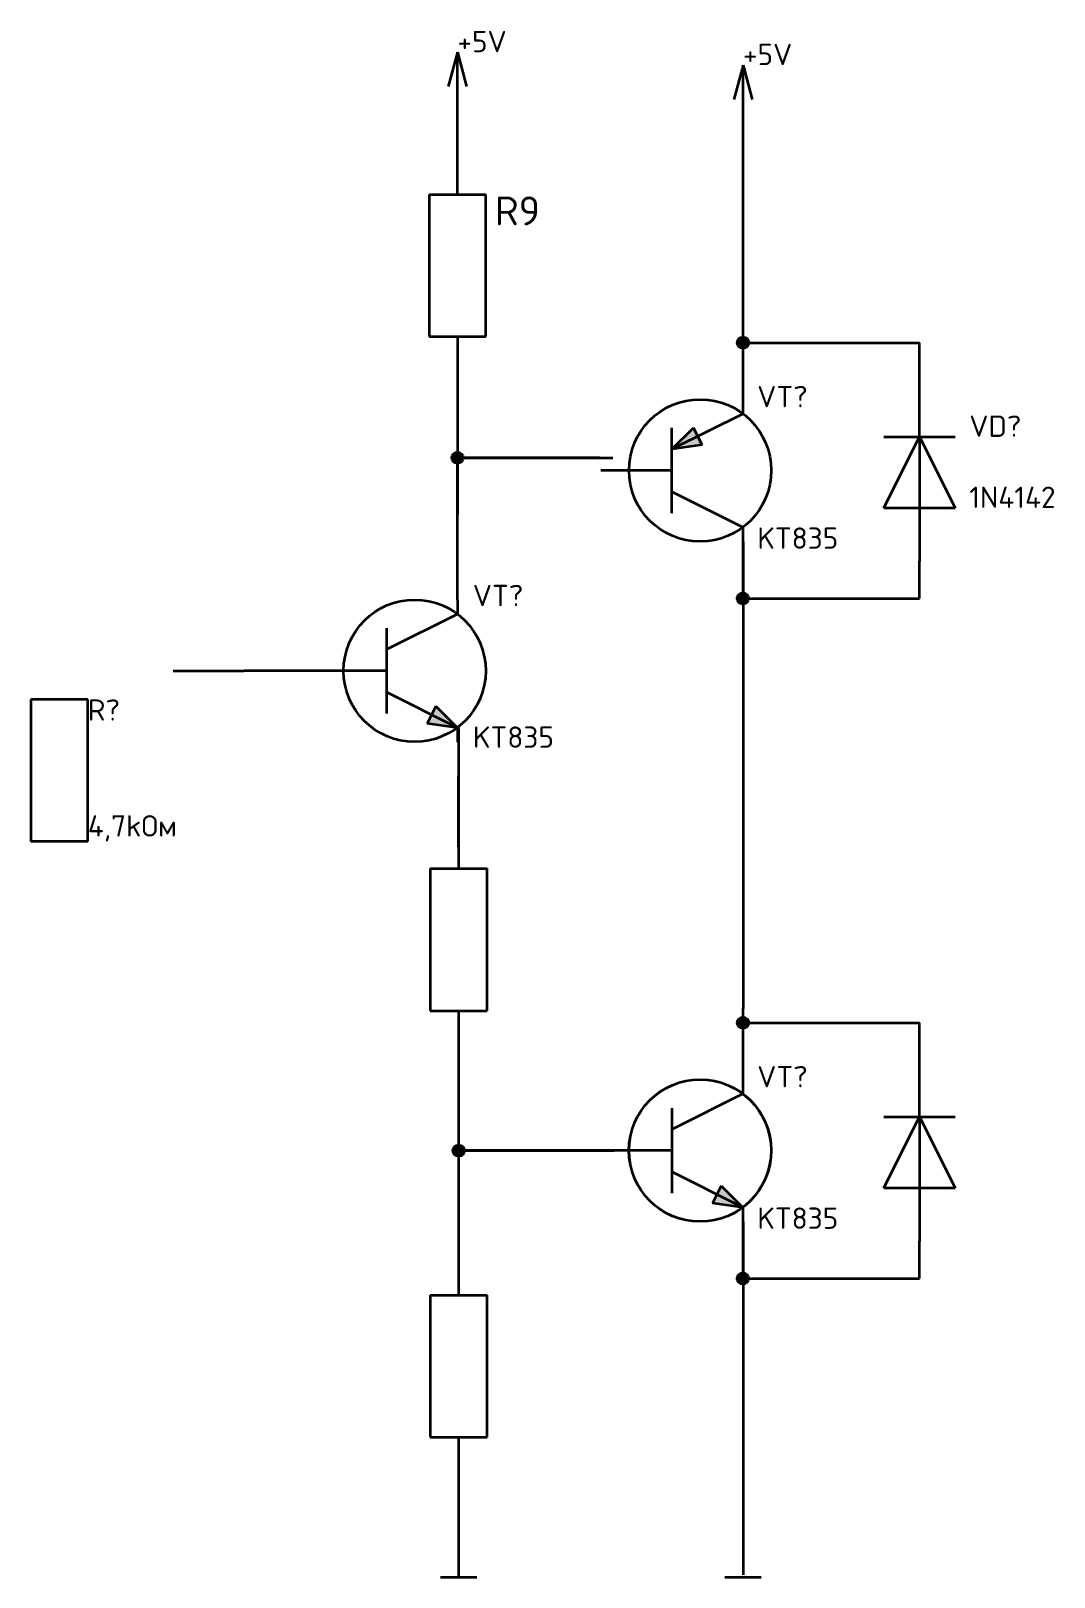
# Model space of a CAD drawing. Header units: millimetres. Extents: x 1850 to 4414, y 604 to 1491.
# Drawn here: x 4270 to 4413.9, y 917.5 to 1135.1 of the extents above; entities that cross this region are included whole.
import ezdxf

# ---------------------------------------------------------------- set-up
doc = ezdxf.new("R2010")
doc.units = ezdxf.units.MM
for name, color, linetype, lineweight in [('Text', 7, 'Continuous', 18), ('Основная толстая', 7, 'Continuous', 50), ('Основная тонкая', 7, 'Continuous', 25)]:
    doc.layers.add(name, color=color, linetype=linetype, lineweight=lineweight)
doc.layers.add('Текст', color=7, linetype='Continuous')
doc.styles.get("Standard").update_dxf_attribs({"font": 'isocpeur.ttf'})

msp = doc.modelspace()

# ---------------------------------------------------------------- texts
at = {"layer": 'Text', "lineweight": 35, "char_height": 3}
for s, width, gutter_width, insert, attachment_point in [('+5V', 10, 25, (4330, 1132.06), 7), ('+5V', 10, 25, (4370.17, 1130.25), 7), ('VT?', 2.5, 12.5, (4372.16, 1082.1), 7), ('VD?', 2.5, 12.5, (4402, 1077.94), 7), ('1N4142', 2.5, 12.5, (4402, 1067.94), 7), ('KT835', 2.5, 12.5, (4372.17, 1065.19), 1), ('VT?', 2.5, 12.5, (4332.16, 1054.11), 7), ('R?', 2.5, 12.5, (4278, 1041), 1), ('KT835', 2.5, 12.5, (4332.17, 1037.19), 1), ('\\pxql;            4,7kОм', 13.5359, 12.5, (4278, 1021), 7), ('VT?', 2.5, 12.5, (4372.16, 986.41), 7), ('KT835', 2.5, 12.5, (4372.17, 969.5), 1)]:
    msp.add_mtext_dynamic_manual_height_columns(s, width=width, gutter_width=gutter_width, heights=[0], dxfattribs=dict(at, insert=insert, attachment_point=attachment_point))
at = {"layer": 'Текст', "lineweight": 35, "ltscale": 2}
msp.add_text('R9', height=4.064, dxfattribs=at).set_placement((4335.26, 1107.7))

# ---------------------------------------------------------------- hatches: boundary and pattern name
at = {"layer": 'Text', "lineweight": 35}
h = msp.add_hatch(color=256, dxfattribs=at)
h.dxf.hatch_style = 1
h.paths.add_polyline_path([(4370.97, 1091.19, 1), (4369.37, 1091.19, 1)])
h = msp.add_hatch(color=256, dxfattribs=at)
h.dxf.hatch_style = 1
h.paths.add_polyline_path([(4330.8, 1075, 1), (4329.2, 1075, 1)])
h = msp.add_hatch(color=256, dxfattribs=at)
h.dxf.hatch_style = 1
h.paths.add_polyline_path([(4370.94, 1055.21, 1), (4369.34, 1055.21, 1)])
h = msp.add_hatch(color=256, dxfattribs=at)
h.dxf.hatch_style = 1
h.paths.add_polyline_path([(4370.97, 995.5, 1), (4369.37, 995.5, 1)])
h = msp.add_hatch(color=256, dxfattribs=at)
h.dxf.hatch_style = 1
h.paths.add_polyline_path([(4330.97, 977.5, 1), (4329.37, 977.5, 1)])
h = msp.add_hatch(color=256, dxfattribs=at)
h.dxf.hatch_style = 1
h.paths.add_polyline_path([(4370.94, 959.51, 1), (4369.34, 959.51, 1)])
at = {"layer": 'Основная толстая', "lineweight": 35, "ltscale": 0.5}
h = msp.add_hatch(color=256, dxfattribs=at)
h.dxf.hatch_style = 1
h.paths.add_polyline_path([(4363.8, 1078.01), (4363.2, 1079.22), (4360.17, 1076.19)])
h.paths.add_polyline_path([(4363.8, 1078.01), (4360.17, 1076.19), (4364.41, 1076.8)])
at = {"layer": 'Основная тонкая', "lineweight": 35, "ltscale": 0.5}
h = msp.add_hatch(color=256, dxfattribs=at)
h.dxf.hatch_style = 1
h.paths.add_polyline_path([(4326.97, 1040.03), (4326.37, 1038.82), (4329.97, 1037.01, 0.000264), (4329.98, 1037.02)])
h.paths.add_polyline_path([(4326.37, 1038.82), (4325.76, 1037.61), (4329.96, 1037.01, 0.00037), (4329.97, 1037.01)])
h.paths.add_polyline_path([(4329.97, 1037.01, -0.00037), (4329.96, 1037.01), (4330, 1037)])
h.paths.add_polyline_path([(4329.98, 1037.02, -0.000264), (4329.97, 1037.01), (4330, 1037)])
h = msp.add_hatch(color=256, dxfattribs=at)
h.dxf.hatch_style = 1
h.paths.add_polyline_path([(4367.11, 972.53), (4366.51, 971.32), (4370.11, 969.51, 0.000264), (4370.12, 969.52)])
h.paths.add_polyline_path([(4366.51, 971.32), (4365.9, 970.11), (4370.1, 969.51, 0.00037), (4370.11, 969.51)])
h.paths.add_polyline_path([(4370.11, 969.51, -0.00037), (4370.1, 969.51), (4370.14, 969.5)])
h.paths.add_polyline_path([(4370.12, 969.52, -0.000264), (4370.11, 969.51), (4370.14, 969.5)])

# ---------------------------------------------------------------- linework, layer by layer
at = {"layer": 'Text', "lineweight": 35}
for p, q in [((4330, 1132.06), (4328.71, 1127.23)), ((4330, 1132.06), (4331.29, 1127.23)), ((4370.17, 1130.25), (4368.87, 1125.42)), ((4370.17, 1130.25), (4371.46, 1125.42)), ((4370.17, 1088.19), (4370.17, 1093.19)), ((4370.17, 1081.19), (4370.17, 1091.19)), ((4370.17, 1091.19), (4395, 1091.19)), ((4395, 1077.94), (4395, 1091.19)), ((4330, 1082.06), (4330, 1067.06)), ((4390, 1067.94), (4395, 1077.94)), ((4390, 1077.94), (4400, 1077.94)), ((4395, 1077.94), (4395, 1067.94)), ((4395, 1077.94), (4400, 1067.94)), ((4350, 1075), (4330, 1075)), ((4330, 1055), (4330, 1075)), ((4330, 1075), (4351.86, 1075)), ((4395, 1070.44), (4395, 1060.44)), ((4330, 1062), (4330, 1067.06)), ((4390, 1067.94), (4400, 1067.94)), ((4370.14, 1065.21), (4370.14, 1055.21)), ((4395, 1055.21), (4395, 1060.44)), ((4370.17, 1058.19), (4370.17, 1053.19)), ((4370.14, 1055.21), (4395, 1055.21)), ((4370.17, 1053.19), (4370.17, 1028.19)), ((4315, 1045), (4300, 1045)), ((4330.17, 1037.19), (4330.17, 1017.19)), ((4370.17, 1032.5), (4370.17, 997.5)), ((4330.17, 997.19), (4330.17, 977.19)), ((4370.17, 992.5), (4370.17, 997.5)), ((4370.17, 985.5), (4370.17, 995.5)), ((4370.17, 995.5), (4395, 995.5)), ((4395, 982.25), (4395, 995.5)), ((4390, 972.25), (4395, 982.25)), ((4390, 982.25), (4400, 982.25)), ((4395, 982.25), (4395, 972.25)), ((4395, 982.25), (4400, 972.25)), ((4350.17, 977.5), (4330.17, 977.5)), ((4330.17, 977.5), (4352.03, 977.5)), ((4330.17, 977.19), (4330.17, 957.19)), ((4395, 974.75), (4395, 964.75)), ((4390, 972.25), (4400, 972.25)), ((4370.14, 969.51), (4370.14, 959.51)), ((4395, 959.51), (4395, 964.75)), ((4370.17, 962.5), (4370.17, 957.5)), ((4370.14, 959.51), (4395, 959.51)), ((4370.17, 957.5), (4370.17, 917.81)), ((4330.17, 937.19), (4330.17, 917.5))]:
    msp.add_line(p, q, dxfattribs=at)
for centre in [(4370.17, 1091.19), (4330, 1075), (4370.14, 1055.21), (4370.17, 995.5), (4330.17, 977.5), (4370.14, 959.51)]:
    msp.add_circle(centre, 0.8, dxfattribs=at)
at = {"layer": 'Основная толстая', "lineweight": 35, "ltscale": 2}
for p, q in [((4326, 1112.06), (4334, 1112.06)), ((4326, 1112.06), (4326, 1092.06)), ((4334, 1092.06), (4334, 1112.06)), ((4326, 1092.06), (4334, 1092.06)), ((4370.17, 1081.19), (4360.17, 1076.19)), ((4360.17, 1076.19), (4363.2, 1079.22)), ((4360.17, 1067.19), (4360.17, 1079.19)), ((4364.41, 1076.8), (4360.17, 1076.19)), ((4360.17, 1073.19), (4354.17, 1073.19)), ((4370.17, 1065.19), (4360.17, 1070.19)), ((4330, 1053), (4320, 1048)), ((4320, 1051), (4320, 1039)), ((4320, 1045), (4314, 1045)), ((4270, 1041), (4270, 1021)), ((4278, 1041), (4270, 1041)), ((4278, 1021), (4278, 1041)), ((4330, 1037), (4320, 1042)), ((4278, 1021), (4270, 1021)), ((4326.17, 1017.19), (4334.17, 1017.19)), ((4326.17, 1017.19), (4326.17, 997.19)), ((4334.17, 997.19), (4334.17, 1017.19)), ((4326.17, 997.19), (4334.17, 997.19)), ((4370.14, 985.5), (4360.14, 980.5)), ((4360.14, 983.5), (4360.14, 971.5)), ((4360.14, 977.5), (4354.14, 977.5)), ((4370.14, 969.5), (4360.14, 974.5)), ((4326.17, 957.19), (4334.17, 957.19)), ((4326.17, 957.19), (4326.17, 937.19)), ((4334.17, 937.19), (4334.17, 957.19)), ((4326.17, 937.19), (4334.17, 937.19)), ((4327.63, 917.5), (4332.71, 917.5)), ((4367.63, 917.5), (4372.71, 917.5))]:
    msp.add_line(p, q, dxfattribs=at)
at = {"layer": 'Основная толстая', "lineweight": 35, "ltscale": 0.5}
msp.add_line((4364.41, 1076.8), (4363.2, 1079.22), dxfattribs=at)
for centre in [(4364.14, 1073.21), (4323.98, 1045.02), (4364.12, 977.52), (4364.14, 977.52)]:
    msp.add_circle(centre, 10, dxfattribs=at)
at = {"layer": 'Основная тонкая', "lineweight": 35, "ltscale": 2}
for p, q in [((4330, 1112.06), (4330, 1132.06)), ((4370.17, 1091.19), (4370.17, 1130.25)), ((4330, 1092.06), (4330, 1082.06)), ((4370.17, 1083.19), (4370.17, 1088.19)), ((4370.17, 1081.19), (4370.17, 1083.19)), ((4355.17, 1073.19), (4350.17, 1073.19)), ((4370.17, 1063.19), (4370.17, 1065.19)), ((4370.17, 1063.19), (4370.17, 1058.19)), ((4330, 1055), (4330, 1053)), ((4290, 1045), (4300, 1045)), ((4326.97, 1040.03), (4330, 1037)), ((4330, 1037), (4325.76, 1037.61)), ((4330, 1037), (4330, 1035)), ((4330.17, 1035.19), (4330.17, 1030.19)), ((4330.17, 1020.25), (4330.17, 1030.25)), ((4370.17, 987.5), (4370.17, 992.5)), ((4370.14, 987.5), (4370.14, 985.5)), ((4370.17, 985.5), (4370.17, 987.5)), ((4355.17, 977.5), (4350.17, 977.5)), ((4367.11, 972.53), (4370.14, 969.5)), ((4370.14, 969.5), (4365.9, 970.11)), ((4370.14, 969.5), (4370.14, 967.5)), ((4370.17, 967.5), (4370.17, 969.5)), ((4370.17, 967.5), (4370.17, 962.5))]:
    msp.add_line(p, q, dxfattribs=at)
at = {"layer": 'Основная тонкая', "lineweight": 35, "ltscale": 0.5}
for p, q in [((4326.97, 1040.03), (4325.76, 1037.61)), ((4367.11, 972.53), (4365.9, 970.11))]:
    msp.add_line(p, q, dxfattribs=at)

msp.set_redraw_order([(e.dxf.handle, doc.entitydb.next_handle()) for e in msp.query("TEXT MTEXT ATTDEF DIMENSION ARC_DIMENSION")])  # texts and dimensions are drawn at this point

doc.saveas('drawing.dxf')
